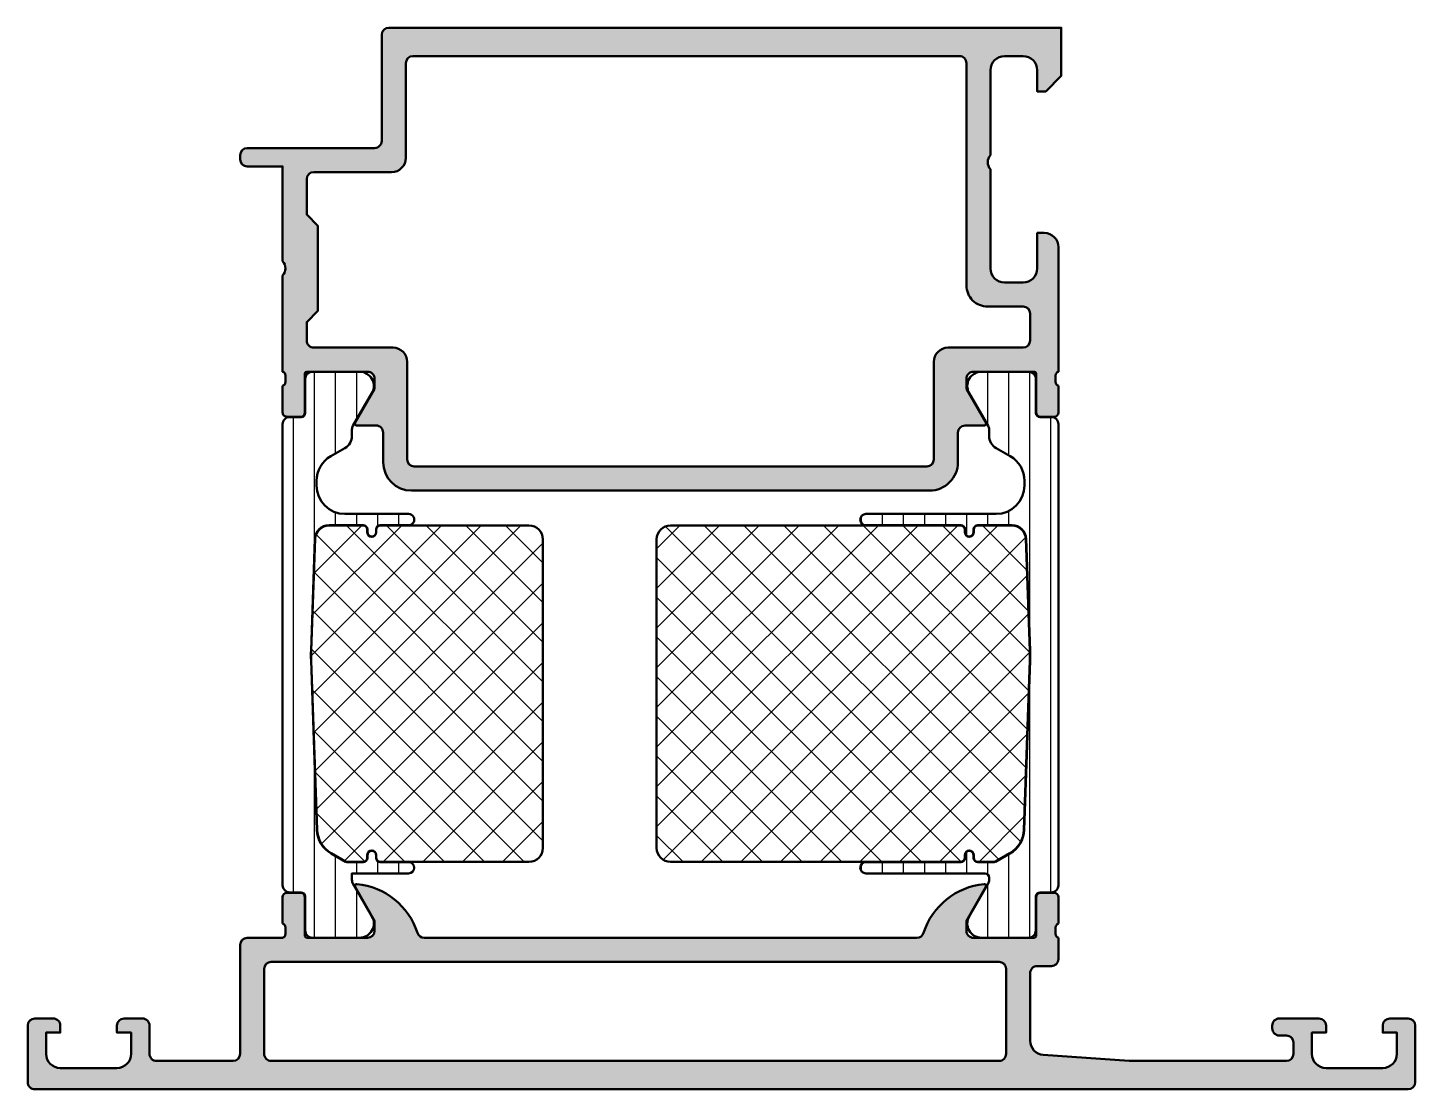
# Model space of a CAD drawing. Extents: x 5 to 103, y 0 to 75.
import ezdxf

# ---------------------------------------------------------------- set-up
doc = ezdxf.new("R2010")
doc.units = 0
for name, color, linetype, lineweight in [('0S-Alu contour', 7, 'Continuous', 50), ('0S-Alu hatch', 252, 'Continuous', 25), ('0S-Plastic contour', 254, 'Continuous', 50), ('0S-Plastic hatch', 253, 'Continuous', 25), ('0S-PT contour', 91, 'Continuous', 50), ('0S-PT hatch', 103, 'Continuous', 25)]:
    doc.layers.add(name, color=color, linetype=linetype, lineweight=lineweight)
pattern_1 = [(135, (0, 0), (-1.403165018917055, -1.403165018917055), []), (225, (0, 0), (1.403165018917055, -1.403165018917055), [])]
pattern_2 = [(90, (0, 0), (-1.4859, 0), [])]

# ---------------------------------------------------------------- blocks, each defined once
blk = doc.blocks.new('398150__BF1703F8_ED4B_4007_8427_EA68446B004E_')
at = {"layer": '0S-Alu hatch'}
h = blk.add_hatch(color=256, dxfattribs=at)
edge = h.paths.add_edge_path()
edge.add_line((30.00026401343133, 67.00000000000016), (30.00026401343132, 74.50000000000053))
edge.add_ellipse((30.50028493701996, 74.49997907641132), major_axis=(-0.5000209240264178, 0), ratio=1, start_angle=270.0023975662781, end_angle=359.99760243364295, ccw=False)
edge.add_line((30.5002640134316, 74.99999999999996), (78, 75.00000000000016))
edge.add_line((78, 75.00000000000016), (78.00000000000045, 71.60000610351453))
edge.add_line((78.00000000000045, 71.60000610351453), (76.89999389648327, 70.5000000000005))
edge.add_line((76.89999389648327, 70.5000000000005), (76.30000305175724, 70.5))
edge.add_line((76.30000305175724, 70.5), (76.30000305175783, 72.00000000000017))
edge.add_arc((75.29997722375063, 71.99997417199233), 1.000025828340716, 0.0014797973691236, 89.99852020238404)
edge.add_line((75.30000305175837, 72.99999999999952), (74.00000000000036, 73.00000000000007))
edge.add_arc((74.00005492741286, 71.99994507258666), 1.000054928921829, 90.00314693605998, 179.9968530637658)
edge.add_line((72.99999999999946, 72.0000000000022), (73.00000000000021, 65.99999999929089))
edge.add_arc((73.52492478227377, 65.49998366175573), 0.7249568020558297, 136.3921462125091, 223.6026217827059)
edge.add_line((72.99995434284197, 65.0000152601844), (72.9999543428421, 58.00001525878879))
edge.add_arc((74.00001314057084, 58.00007405651788), 1.000058799457225, 180.003368663758, 269.9966313363654)
edge.add_line((73.99995434284199, 57.00001525878914), (75.30000317096703, 57.00001525878879))
edge.add_arc((75.29991565428485, 58.00010265625146), 1.000087401291914, 270.0050138983115, 359.9949929319335)
edge.add_line((76.30000305175794, 58.00001525878995), (76.30000305175736, 60.50001525878911))
edge.add_line((76.30000305175736, 60.50001525878911), (76.79998779284129, 60.50001525878926))
edge.add_ellipse((76.8000030516409, 59.50001525878831), major_axis=(-1.000000000117367, 0), ratio=1, start_angle=180, end_angle=270.00087426481787, ccw=False)
edge.add_line((77.80000305175827, 59.50001525878833), (77.80000305175678, 50.69907560274848))
edge.add_arc((77.87883949829981, 50.43155501075536), 0.2788950563274256, 106.4198764194907, 181.1645893740969)
edge.add_line((77.60000205175677, 50.42588660275699), (77.60000205175677, 49.97229260275701))
edge.add_arc((77.87887014739995, 49.96663194327993), 0.2789255417371579, 178.8371299271109, 253.5754054446437)
edge.add_line((77.80000305175678, 49.69908860275699), (77.80000305175678, 47.81907760274847))
edge.add_ellipse((77.50000305175678, 47.81907760274846), major_axis=(-0.2999999999999971, 0), ratio=1, start_angle=90, end_angle=180, ccw=False)
edge.add_line((77.50000305175676, 47.51907760274846), (76.52002873271398, 47.51907760274847))
edge.add_ellipse((76.52002873271398, 47.81907760274846), major_axis=(-0.29999999999999, 0), ratio=1, start_angle=0, end_angle=90, ccw=False)
edge.add_line((76.22002873271398, 47.81907760274846), (76.22002873271398, 50.57907560274848))
edge.add_arc((76.10002873271398, 50.57907560274848), 0.1200000000000045, 0, 90)
edge.add_line((76.10002873271398, 50.69907560274848), (71.80006408900441, 50.69909644331684))
edge.add_arc((71.8000030538529, 50.19911170350276), 0.4999847435394708, 89.99300567339911, 180.0017487408159)
edge.add_line((71.3000183105463, 50.19909644332591), (71.30001831054585, 49.49908423628635))
edge.add_line((71.30001831054585, 49.49908423628635), (72.68826293945314, 47.09457373823848))
edge.add_ellipse((72.56129753257002, 47.03789234766392), major_axis=(-0.1390431392858253, 0), ratio=1, start_angle=93.39612994932958, end_angle=204.0575019778553, ccw=False)
edge.add_line((72.56953430175744, 46.89909339155902), (71.2000030517561, 46.89909339155889))
edge.add_arc((71.2000030517565, 46.39909339155919), 0.4999999999997087, 90.00000000004559, 180)
edge.add_line((70.7000030517568, 46.39909339155919), (70.70000305175677, 44.298768628161))
edge.add_ellipse((68.70000305175616, 44.2987686281616), major_axis=(-2.000000000000611, 0), ratio=1, start_angle=89.9999999999788, end_angle=180, ccw=False)
edge.add_line((68.70000305175542, 42.298768628161), (32.09999999875551, 42.2987686281614))
edge.add_ellipse((32.09999999875594, 44.2987686281613), major_axis=(-1.999999999999907, 0), ratio=1, start_angle=0, end_angle=89.99999999998778, ccw=False)
edge.add_line((30.09999999875603, 44.2987686281613), (30.0999999987551, 46.39909339155991))
edge.add_arc((29.59999999875616, 46.39909339156001), 0.4999999999989413, 0, 90.0000000000277)
edge.add_line((29.59999999875592, 46.89909339155895), (28.23048400878849, 46.89909339155935))
edge.add_ellipse((28.23870596663835, 47.03788335172198), major_axis=(-0.1390332824644161, 0), ratio=1, start_angle=-24.063375415371013, end_angle=86.6097434881919, ccw=False)
edge.add_line((28.11175537109272, 47.09457373823894), (29.49999999999988, 49.49908423628667))
edge.add_line((29.49999999999988, 49.49908423628667), (29.50000000000001, 50.1990964433174))
edge.add_arc((29.000010320111, 50.19910676342795), 0.499989679995519, 359.9988173777201, 450.0011826219814)
edge.add_line((29.00000000000032, 50.69909644331696), (24.69997431774081, 50.69907560274853))
edge.add_arc((24.69997431774081, 50.57907560280604), 0.1199999999425003, 90, 180)
edge.add_line((24.57997431779831, 50.57907560280604), (24.57997431779832, 47.81907760280605))
edge.add_ellipse((24.27997431779829, 47.81907760280606), major_axis=(-0.3000000000000291, 0), ratio=1, start_angle=90.00000000000477, end_angle=180, ccw=False)
edge.add_line((24.27997431779831, 47.51907760280604), (23.29999999875553, 47.51907760280604))
edge.add_ellipse((23.29999999875551, 47.81907760280602), major_axis=(-0.2999999999999829, 0), ratio=1, start_angle=0, end_angle=90.00000000000477, ccw=False)
edge.add_line((22.99999999875553, 47.81907760280603), (22.99999999875554, 49.69908860281455))
edge.add_arc((22.92113290311236, 49.96663194333748), 0.2789255417371463, 286.4245945553562, 361.162870072889)
edge.add_line((23.20000099875553, 49.97229260281456), (23.20000099875553, 50.42588660281457))
edge.add_arc((22.92116355221251, 50.43155501081294), 0.2788950563274235, 358.835410625904, 433.580123580512)
edge.add_line((22.99999999875553, 50.69907560280605), (23.00000762035857, 57.50002251648698))
edge.add_arc((22.47497580304788, 58.0000219373739), 0.7250226410780679, 316.3989482371639, 403.6019249855884)
edge.add_line((23.00000000000035, 58.50002936000904), (23.00000000000023, 65.20002746582038))
edge.add_line((23.00000000000023, 65.20002746582038), (20.50024875486903, 65.20002746582051))
edge.add_ellipse((20.50026401366356, 65.7000274658198), major_axis=(-0.5000000002321202, 0), ratio=1, start_angle=0, end_angle=89.99825147094703, ccw=False)
edge.add_line((20.00026401343143, 65.7000274658198), (20.00026401343151, 66.00006103142073))
edge.add_ellipse((20.50026401343113, 65.99999999627455), major_axis=(-0.500000003724909, 0), ratio=1, start_angle=270.00000000055246, end_angle=359.993005887432, ccw=False)
edge.add_line((20.50026401342631, 66.49999999999946), (29.50023349491744, 66.50000000000018))
edge.add_arc((29.50029453007856, 66.99996948055893), 0.4999694842842508, 269.9930054588271, 360.0034974838205)
edge = h.paths.add_edge_path()
edge.add_line((70.80001220309043, 72.99998779317895), (32.20026706518374, 73.00001831054688))
edge.add_arc((32.20029758276723, 72.49998779296823), 0.5000305185099169, 90.00349684403504, 179.9965031576366)
edge.add_line((31.70026706518858, 72.50001831053713), (31.70026706518931, 65.8000122070317))
edge.add_ellipse((30.70027874519626, 65.80000052695549), major_axis=(-0.9999883200612636, 0), ratio=1, start_angle=89.99933077323419, end_angle=180.0006692267571, ccw=False)
edge.add_line((30.70026706512218, 64.80001220696244), (25.20001455070914, 64.80001220703126))
edge.add_arc((25.20001455071041, 64.30001220703052), 0.500000000000739, 90.00000000014575, 179.9998802401751)
edge.add_line((24.70001455071077, 64.30001325213216), (24.70000326079619, 61.80002929896415))
edge.add_line((24.70000326079619, 61.80002929896415), (25.50000762035863, 61.00002493940162))
edge.add_line((25.50000762035863, 61.00002493940162), (25.5000076203586, 55.0000189410392))
edge.add_line((25.5000076203586, 55.0000189410392), (24.70000326079591, 54.20001458147706))
edge.add_line((24.70000326079591, 54.20001458147706), (24.70000326079599, 52.90034974706383))
edge.add_arc((25.20000326079585, 52.90034974706387), 0.4999999999998508, 180, 270.0000000000041)
edge.add_line((25.20000326079588, 52.40034974706403), (30.79998471268178, 52.39905098613026))
edge.add_ellipse((30.80001000428273, 51.39907625052792), major_axis=(-0.9999747359221762, 0), ratio=1, start_angle=180.0012145505539, end_angle=270.00144913860277, ccw=False)
edge.add_line((31.79998473998023, 51.39909744789847), (31.79999999876049, 44.49873911517051))
edge.add_arc((32.30000868249467, 44.49878036523917), 0.5000086854357254, 180.0047268275618, 269.9987703361271)
edge.add_line((32.29999795146663, 43.99877167991859), (68.50000305175561, 43.99877167991877))
edge.add_arc((68.49999232068394, 44.49878241257798), 0.5000107327743593, 270.0012296638372, 359.9952731724382)
edge.add_line((69.00000305175676, 44.49874116234052), (69.00001831053758, 51.39818525723008))
edge.add_ellipse((70.0009274475944, 51.39818730626017), major_axis=(-1.00090913705892, 0), ratio=1, start_angle=-90.00011729401348, end_angle=0.00011729060190646123, ccw=False)
edge.add_line((70.00092949662229, 52.39909644331699), (75.3000030517576, 52.39909644331709))
edge.add_arc((75.30000305175753, 52.89909644331668), 0.499999999999595, 270.0000000000081, 360)
edge.add_line((75.80000305175713, 52.89909644331668), (75.80000305175736, 54.80001068115264))
edge.add_arc((75.30000305175774, 54.80001068115269), 0.4999999999996163, 0, 89.99999999999349)
edge.add_line((75.3000030517578, 55.30001068115231), (72.80001220703073, 55.3000106811523))
edge.add_ellipse((72.80001220703072, 56.80001068115173), major_axis=(-1.499999999999431, 0), ratio=1, start_angle=0, end_angle=90.00000000000063, ccw=False)
edge.add_line((71.30001220703129, 56.80001068115173), (71.3000122033059, 72.49995727446009))
edge.add_arc((70.80004272253701, 72.50001830961608), 0.4999694844943861, 359.9930054594118, 450.0034974844233)
at = {"layer": '0S-Alu contour', "color": 7}
for points in [[(30.00026401343133, 67.00000000000016), (30.00026401343132, 74.50000000000053)], [(30.5002640134316, 74.99999999999996), (78, 75.00000000000016), (78.00000000000045, 71.60000610351453), (76.89999389648327, 70.5000000000005), (76.30000305175724, 70.5), (76.30000305175783, 72.00000000000017)], [(70.80001220309043, 72.99998779317895), (32.20026706518374, 73.00001831054688)], [(75.30000305175837, 72.99999999999952), (74.00000000000036, 73.00000000000007)], [(31.70026706518858, 72.50001831053713), (31.70026706518931, 65.8000122070317)], [(71.30001220703129, 56.80001068115173), (71.3000122033059, 72.49995727446009)], [(72.99999999999946, 72.0000000000022), (73.00000000000021, 65.99999999929089)], [(20.00026401343143, 65.7000274658198), (20.00026401343151, 66.00006103142073)], [(20.50026401342631, 66.49999999999946), (29.50023349491744, 66.50000000000018)], [(23.00000000000035, 58.50002936000904), (23.00000000000023, 65.20002746582038), (20.50024875486903, 65.20002746582051)], [(30.70026706512218, 64.80001220696244), (25.20001455070914, 64.80001220703126)], [(72.99995434284197, 65.0000152601844), (72.9999543428421, 58.00001525878879)], [(24.70001455071077, 64.30001325213216), (24.70000326079619, 61.80002929896415), (25.50000762035863, 61.00002493940162), (25.5000076203586, 55.0000189410392), (24.70000326079591, 54.20001458147706), (24.70000326079599, 52.90034974706383)], [(76.30000305175794, 58.00001525878995), (76.30000305175736, 60.50001525878911), (76.79998779284129, 60.50001525878926)], [(77.80000305175827, 59.50001525878833), (77.80000305175678, 50.69907560274848)], [(22.99999999875553, 50.69907560280605), (23.00000762035857, 57.50002251648698)], [(73.99995434284199, 57.00001525878914), (75.30000317096703, 57.00001525878879)], [(75.3000030517578, 55.30001068115231), (72.80001220703073, 55.3000106811523)], [(75.80000305175713, 52.89909644331668), (75.80000305175736, 54.80001068115264)], [(25.20000326079588, 52.40034974706403), (30.79998471268178, 52.39905098613026)], [(70.00092949662229, 52.39909644331699), (75.3000030517576, 52.39909644331709)], [(31.79998473998023, 51.39909744789847), (31.79999999876049, 44.49873911517051)], [(69.00000305175676, 44.49874116234052), (69.00001831053758, 51.39818525723008)], [(23.20000099875553, 49.97229260281456), (23.20000099875553, 50.42588660281457)], [(24.57997431779831, 50.57907560280604), (24.57997431779832, 47.81907760280605)], [(29.00000000000032, 50.69909644331696), (24.69997431774081, 50.69907560274853)], [(28.11175537109272, 47.09457373823894), (29.49999999999988, 49.49908423628667), (29.50000000000001, 50.1990964433174)], [(71.3000183105463, 50.19909644332591), (71.30001831054585, 49.49908423628635), (72.68826293945314, 47.09457373823848)], [(76.10002873271398, 50.69907560274848), (71.80006408900441, 50.69909644331684)], [(76.22002873271398, 47.81907760274846), (76.22002873271398, 50.57907560274848)], [(77.60000205175677, 50.42588660275699), (77.60000205175677, 49.97229260275701)], [(22.99999999875553, 47.81907760280603), (22.99999999875554, 49.69908860281455)], [(77.80000305175678, 49.69908860275699), (77.80000305175678, 47.81907760274847)], [(24.27997431779831, 47.51907760280604), (23.29999999875553, 47.51907760280604)], [(77.50000305175676, 47.51907760274846), (76.52002873271398, 47.51907760274847)], [(29.59999999875592, 46.89909339155895), (28.23048400878849, 46.89909339155935)], [(30.09999999875603, 44.2987686281613), (30.0999999987551, 46.39909339155991)], [(70.7000030517568, 46.39909339155919), (70.70000305175677, 44.298768628161)], [(72.56953430175744, 46.89909339155902), (71.2000030517561, 46.89909339155889)], [(32.29999795146663, 43.99877167991859), (68.50000305175561, 43.99877167991877)], [(68.70000305175542, 42.298768628161), (32.09999999875551, 42.2987686281614)]]:
    blk.add_lwpolyline(points, dxfattribs=at)
at = {"layer": '0S-Alu contour', "color": 7, "extrusion": (0, 0, -1)}
for centre, radius, start, end in [((-30.50028493701996, 74.49997907641132), 0.5000209240264178, 0.0023975663570231, 89.99760243372191), ((-20.50026401343113, 65.99999999627455), 0.500000003724909, 0.0069941125680109, 89.99999999944755), ((-20.50026401366356, 65.7000274658198), 0.5000000002321202, 270.0017485290531, 0), ((-30.70027874519626, 65.80000052695549), 0.9999883200612636, 179.9993307732429, 270.0006692267658), ((-76.8000030516409, 59.50001525878831), 1.000000000117367, 89.99912573518216, 180), ((-72.80001220703072, 56.80001068115173), 1.499999999999431, 269.9999999999994, 0), ((-30.80001000428273, 51.39907625052792), 0.9999747359221762, 89.9985508613972, 179.9987854494461), ((-70.0009274475944, 51.39818730626017), 1.00090913705892, 359.9998827093981, 90.00011729401355), ((-23.29999999875551, 47.81907760280602), 0.2999999999999829, 269.9999999999952, 0), ((-24.27997431779829, 47.81907760280606), 0.3000000000000291, 180, 269.9999999999952), ((-28.23870596663835, 47.03788335172198), 0.1390332824644161, 273.3902565118081, 24.06337541537101), ((-72.56129753257002, 47.03789234766392), 0.1390431392858253, 155.9424980221447, 266.6038700506704), ((-76.52002873271398, 47.81907760274846), 0.29999999999999, 270, 0), ((-77.50000305175678, 47.81907760274846), 0.2999999999999971, 180, 270), ((-32.09999999875594, 44.2987686281613), 1.999999999999907, 270.0000000000122, 0), ((-68.70000305175616, 44.2987686281616), 2.000000000000611, 180, 270.0000000000212)]:
    blk.add_arc(centre, radius, start, end, dxfattribs=at)
at = {"layer": '0S-Alu contour', "color": 7}
for centre, radius, start, end in [((32.20029758276723, 72.49998779296823), 0.5000305185099169, 90.00349684403504, 179.9965031576366), ((70.80004272253701, 72.50001830961608), 0.4999694844943861, 359.9930054594118, 90.0034974844233), ((74.00005492741286, 71.99994507258666), 1.000054928921829, 90.00314693605998, 179.9968530637658), ((75.29997722375063, 71.99997417199233), 1.000025828340716, 0.0014797973691236, 89.99852020238404), ((29.50029453007856, 66.99996948055893), 0.4999694842842508, 269.9930054588271, 0.0034974838205684), ((73.52492478227377, 65.49998366175573), 0.7249568020558297, 136.3921462125091, 223.6026217827059), ((25.20001455071041, 64.30001220703052), 0.500000000000739, 90.00000000014575, 179.9998802401751), ((22.47497580304788, 58.0000219373739), 0.7250226410780679, 316.3989482371639, 43.60192498558837), ((74.00001314057084, 58.00007405651788), 1.000058799457225, 180.003368663758, 269.9966313363654), ((75.29991565428485, 58.00010265625146), 1.000087401291914, 270.0050138983115, 359.9949929319335), ((75.30000305175774, 54.80001068115269), 0.4999999999996163, 0, 89.99999999999349), ((25.20000326079585, 52.90034974706387), 0.4999999999998508, 180, 270.0000000000041), ((75.30000305175753, 52.89909644331668), 0.499999999999595, 270.0000000000081, 0), ((22.92116355221251, 50.43155501081294), 0.2788950563274235, 358.835410625904, 73.58012358051207), ((24.69997431774081, 50.57907560280604), 0.1199999999425003, 90, 180), ((29.000010320111, 50.19910676342795), 0.499989679995519, 359.9988173777201, 90.00118262198144), ((71.8000030538529, 50.19911170350276), 0.4999847435394708, 89.99300567339911, 180.0017487408159), ((76.10002873271398, 50.57907560274848), 0.1200000000000045, 0, 90), ((77.87883949829981, 50.43155501075536), 0.2788950563274256, 106.4198764194907, 181.1645893740969), ((22.92113290311236, 49.96663194333748), 0.2789255417371463, 286.4245945553562, 1.162870072889045), ((77.87887014739995, 49.96663194327993), 0.2789255417371579, 178.8371299271109, 253.5754054446437), ((29.59999999875616, 46.39909339156001), 0.4999999999989413, 0, 90.0000000000277), ((71.2000030517565, 46.39909339155919), 0.4999999999997087, 90.00000000004559, 180), ((32.30000868249467, 44.49878036523917), 0.5000086854357254, 180.0047268275618, 269.9987703361271), ((68.49999232068394, 44.49878241257798), 0.5000107327743593, 270.0012296638372, 359.9952731724382)]:
    blk.add_arc(centre, radius, start, end, dxfattribs=at)
blk = doc.blocks.new('398160__CD455027_D581_4501_AB16_F4FD1DC20755_')
at = {"layer": '0S-Alu hatch'}
h = blk.add_hatch(color=256, dxfattribs=at)
edge = h.paths.add_edge_path()
edge.add_line((102.5000000000001, 5.000000000000142), (101.1999816894531, 5.000000000000142))
edge.add_arc((101.1999844303207, 4.499997259132513), 0.5000027408751412, 90.00031407856972, 179.9996859215192)
edge.add_line((100.6999816894531, 4.499999999999337), (100.6999816894531, 4.000000000000142))
edge.add_line((100.6999816894531, 4.000000000000142), (101.6999816894533, 4.000000000000028))
edge.add_line((101.6999816894533, 4.000000000000028), (101.6999816894532, 2.500000000000256))
edge.add_ellipse((100.6999618663052, 2.500019823148091), major_axis=(-1.000019823344454, 0), ratio=1, start_angle=90.00113576018998, end_angle=179.9988642393878, ccw=False)
edge.add_line((100.699981689453, 1.500000000000113), (96.69998168945325, 1.500000000000142))
edge.add_ellipse((96.70000151260092, 2.500019823147822), major_axis=(-1.000019823344155, 0), ratio=1, start_angle=0.0011357606123851838, end_angle=89.99886423981661, ccw=False)
edge.add_line((95.69998168945322, 2.499999999992677), (95.69998168945335, 4.000000000000142))
edge.add_line((95.69998168945335, 4.000000000000142), (96.69998168945312, 4.000000000000142))
edge.add_line((96.69998168945312, 4.000000000000142), (96.69998168945312, 4.500000000000142))
edge.add_arc((96.1999789485854, 4.499997259132413), 0.5000027408752407, 0.0003140784807261, 89.9996859214417)
edge.add_line((96.1999816894529, 5.000000000000142), (93.39999389648445, 5.000000000000369))
edge.add_arc((93.39998646183373, 4.500007434650931), 0.4999925654047121, 89.99914803911285, 180.0008519608678)
edge.add_line((92.89999389648428, 4.500000000000359), (92.89999389648412, 4.299995422363764))
edge.add_arc((93.3999839343524, 4.299985460231689), 0.4999900379675043, 179.9988584008714, 270.0011415989659)
edge.add_line((93.39999389648426, 3.79999542236343), (93.89999389648438, 3.799995422363423))
edge.add_ellipse((93.89996050886207, 3.299962034741113), major_axis=(-0.5000333887369692, 0), ratio=1, start_angle=180.0038256840676, end_angle=269.99617431577406, ccw=False)
edge.add_line((94.39999389648438, 3.299995422362055), (94.39999389648462, 2.500000000000257))
edge.add_ellipse((93.89996975672952, 2.50002413975523), major_axis=(-0.5000241403377834, 0), ratio=1, start_angle=90.00276607861281, end_angle=179.9972339216146, ccw=False)
edge.add_line((93.8999938964845, 2.000000000000142), (82.80022882887457, 2.000000000000027))
edge.add_line((82.80022882887457, 2.000000000000027), (76.72897028395325, 2.433654785156477))
edge.add_ellipse((76.8002187588579, 3.431103287537392), major_axis=(-0.9999899299883821, 0), ratio=1, start_angle=-0.00018791943909945985, end_angle=85.91426015697323, ccw=False)
edge.add_line((75.80022882887489, 3.431106567351156), (75.80022882884748, 8.199999999972187))
edge.add_ellipse((76.30021594662188, 8.200005252969731), major_axis=(-0.4999871178019903, 0), ratio=1, start_angle=-90.00147623553062, end_angle=0.0006019649143240713, ccw=False)
edge.add_line((76.30022882887523, 8.699992370605768), (77.30022882887513, 8.700000000000186))
edge.add_arc((77.30024171112872, 9.1999871176081), 0.4999871177738704, 269.9985237644433, 360.0006019655197)
edge.add_line((77.80022882887499, 9.199992370607623), (77.80022882887506, 10.69999999999967))
edge.add_ellipse((77.87906527541811, 10.96752059199276), major_axis=(-0.2788950563274052, 0), ratio=1, start_angle=-1.1645893741015811, end_angle=73.58012358050757, ccw=False)
edge.add_line((77.60022782887509, 10.97318899999115), (77.60022782887509, 11.42678299999117))
edge.add_ellipse((77.87909592451824, 11.43244365946824), major_axis=(-0.2789255417371294, 0), ratio=1, start_angle=-73.57540544464541, end_angle=1.1628700728887225, ccw=False)
edge.add_line((77.80022882887506, 11.69998699999116), (77.80022882887506, 13.57999799999967))
edge.add_arc((77.50022882887507, 13.57999799999967), 0.3000000000000114, 0, 89.99999999999729)
edge.add_line((77.50022882887508, 13.87999799999968), (76.52025450983228, 13.87999799999968))
edge.add_arc((76.52025450983228, 13.57999799999968), 0.3000000000000007, 90, 180)
edge.add_line((76.22025450983229, 13.57999799999968), (76.2202545098323, 10.81999999999968))
edge.add_ellipse((76.10025450983302, 10.81999999999968), major_axis=(-0.1199999999992798, 0), ratio=1, start_angle=90, end_angle=180, ccw=False)
edge.add_line((76.10025450983302, 10.7000000000004), (71.80022882887533, 10.70000000000004))
edge.add_ellipse((71.80022882887522, 11.20000000000038), major_axis=(-0.5000000000003393, 0), ratio=1, start_angle=0, end_angle=90.00000000001302, ccw=False)
edge.add_line((71.30022882887486, 11.20000000000038), (71.30022882887499, 11.89999999999972))
edge.add_line((71.30022882887499, 11.89999999999972), (72.68172428649721, 14.292820323028))
edge.add_arc((72.56210904422679, 14.36188021535205), 0.1381197846480305, 329.9999999999867, 455.6225775507825)
edge.add_arc((73.0384520700464, 9.523391138150497), 5.000000000001532, 95.62257755076278, 162.2515836438997)
edge.add_ellipse((67.8002288288726, 11.19999999999898), major_axis=(-0.4999999999986834, 0), ratio=1, start_angle=90.00000000023613, end_angle=162.2515836441579, ccw=False)
edge.add_line((67.80022882887467, 10.7000000000003), (32.99996948242192, 10.70000000000019))
edge.add_ellipse((32.99996948242323, 11.19999999999884), major_axis=(-0.4999999999986571, 0), ratio=1, start_angle=17.748416355917698, end_angle=89.99999999985022, ccw=False)
edge.add_arc((27.76174624124943, 9.523391138150595), 5.000000000001474, 17.74841635609021, 84.37742244922636)
edge.add_arc((28.23808926707016, 14.36188021535166), 0.1381197846483491, 84.37742244930178, 210.0000000000308)
edge.add_line((28.1184740247995, 14.29282032302742), (29.49996948242191, 11.90000000000018))
edge.add_line((29.49996948242191, 11.90000000000018), (29.49996948242178, 11.20000000000027))
edge.add_ellipse((28.99996948242179, 11.20000000000017), major_axis=(-0.4999999999999894, 0), ratio=1, start_angle=90.00000000000688, end_angle=180, ccw=False)
edge.add_line((28.99996948242185, 10.70000000000018), (24.69994380146463, 10.7000000000003))
edge.add_ellipse((24.69994380146463, 10.82000000000035), major_axis=(-0.1200000000000543, 0), ratio=1, start_angle=0, end_angle=89.9999999999967, ccw=False)
edge.add_line((24.57994380146458, 10.82000000000034), (24.57994380146458, 13.57999800000036))
edge.add_arc((24.27994380146456, 13.57999800000035), 0.3000000000000114, 0, 90)
edge.add_line((24.27994380146456, 13.87999800000036), (23.29996948242177, 13.87999800000036))
edge.add_arc((23.29996948242179, 13.57999800000037), 0.2999999999999971, 90.00000000000273, 180)
edge.add_line((22.99996948242179, 13.57999800000037), (22.99996948242178, 11.69998699999182))
edge.add_ellipse((22.92110238677862, 11.43244365946886), major_axis=(-0.2789255417371614, 0), ratio=1, start_angle=178.8371299271133, end_angle=253.57540544464962, ccw=False)
edge.add_line((23.1999704824218, 11.4267829999918), (23.19997048242178, 10.97318899999187))
edge.add_ellipse((22.92113303587874, 10.96752059199346), major_axis=(-0.2788950563274208, 0), ratio=1, start_angle=106.4198764194908, end_angle=181.1645893741048, ccw=False)
edge.add_line((22.99996948242178, 10.70000000000036), (20.5, 10.70000000000033))
edge.add_arc((20.50000274086754, 10.19999725913267), 0.5000027408751696, 90.00031407856319, 179.9996859215192)
edge.add_line((19.99999999999988, 10.1999999999995), (19.99999999999993, 2.499954223633021))
edge.add_ellipse((19.50001288381157, 2.499987117104486), major_axis=(-0.4999871172703695, 0), ratio=1, start_angle=89.99852358593489, end_angle=179.9962305886744, ccw=False)
edge.add_line((19.50000000000025, 2.000000000000114), (14.10000610351528, 2.000000000000142))
edge.add_ellipse((14.09999322193948, 2.499987118423888), major_axis=(-0.499987118589686, 0), ratio=1, start_angle=-0.0014761580922026951, end_angle=90.0014761578837, ccw=False)
edge.add_line((13.60000610351574, 2.500000000001506), (13.60000610351574, 4.500000000000028))
edge.add_arc((13.10001898576902, 4.500005252997379), 0.4999871177743075, 359.9993980350857, 450.0014762355648)
edge.add_line((13.10000610351537, 4.999992370605729), (11.79998779296885, 5.000000000000369))
edge.add_arc((11.8000428965251, 4.499944896444027), 0.5000551065924163, 90.00631370657759, 179.9936862934301)
edge.add_line((11.29998779296875, 4.500000000000209), (11.29998779296875, 4.000000000000142))
edge.add_line((11.29998779296875, 4.000000000000142), (12.29998779296866, 4.000000000000028))
edge.add_line((12.29998779296866, 4.000000000000028), (12.29998779296885, 2.500000000000113))
edge.add_ellipse((11.30001886433126, 2.499968928637841), major_axis=(-0.9999689291203152, 0), ratio=1, start_angle=89.99821968674718, end_angle=180.0017803131609, ccw=False)
edge.add_line((11.29998779296873, 1.500000000000255), (7.299987792968764, 1.500000000000028))
edge.add_ellipse((7.300030971468415, 2.50004317849958), major_axis=(-1.000043179431703, 0), ratio=1, start_angle=0.00247383901108833, end_angle=89.9975261610225, ccw=False)
edge.add_line((6.299987792968863, 2.499999999999339), (6.29998779296875, 4.000000000000142))
edge.add_line((6.29998779296875, 4.000000000000142), (7.29998779296875, 4.000000000000142))
edge.add_line((7.29998779296875, 4.000000000000142), (7.29998779296875, 4.500000000000142))
edge.add_arc((6.799995227619376, 4.500007434650889), 0.4999925654046482, 359.9991480391321, 450.0008519608855)
edge.add_line((6.79998779296865, 5.000000000000262), (5.500000000000341, 5.000000000000141))
edge.add_arc((5.500002740867714, 4.499997259132348), 0.5000027408753117, 90.00031407854368, 179.9996859215192)
edge.add_line((4.999999999999914, 4.499999999999172), (5, 0.4999923706058258))
edge.add_arc((5.499987117746528, 0.4999871176081543), 0.4999871177741086, 179.9993980350857, 270.0014762355551)
edge.add_line((5.500000000000099, 2.4e-15), (102.5000000000002, 1.42e-13))
edge.add_arc((102.4999605299358, 0.5000394700643084), 0.5000394716219294, 270.0045225791914, 359.9954774207697)
edge.add_line((103, 0.4999999999995745), (103, 4.500000000000255))
edge.add_arc((102.499944896444, 4.499944896444134), 0.5000551065920753, 0.0063137065699082, 89.99368629343707)
edge = h.paths.add_edge_path()
edge.add_line((22.19998779296858, 9.000004577636929), (73.60021051832835, 9.000004577636702))
edge.add_ellipse((73.6002179529791, 8.500012012287423), major_axis=(-0.4999925654045487, 0), ratio=1, start_angle=179.9991480391322, end_angle=270.0008519608888, ccw=False)
edge.add_line((74.1002105183284, 8.500004577636698), (74.10021051832814, 2.499999999999314))
edge.add_ellipse((73.60023358171026, 2.499976936617909), major_axis=(-0.4999769371498254, 0), ratio=1, start_angle=89.99735700917779, end_angle=180.0026429907423, ccw=False)
edge.add_line((73.60021051832815, 2.000000000000028), (22.19998779296881, 2.000000000000142))
edge.add_ellipse((22.19997491139256, 2.49998711842386), major_axis=(-0.4999871185896573, 0), ratio=1, start_angle=-0.0014761580922026951, end_angle=90.00147615793583, ccw=False)
edge.add_line((21.69998779296884, 2.500000000000113), (21.69998779296859, 8.500004577636927))
edge.add_ellipse((22.19998779296858, 8.500004577636927), major_axis=(-0.5000000000000018, 0), ratio=1, start_angle=270, end_angle=360, ccw=False)
at = {"layer": '0S-Alu contour', "color": 7}
for points in [[(24.27994380146456, 13.87999800000036), (23.29996948242177, 13.87999800000036)], [(28.1184740247995, 14.29282032302742), (29.49996948242191, 11.90000000000018), (29.49996948242178, 11.20000000000027)], [(71.30022882887486, 11.20000000000038), (71.30022882887499, 11.89999999999972), (72.68172428649721, 14.292820323028)], [(77.50022882887508, 13.87999799999968), (76.52025450983228, 13.87999799999968)], [(22.99996948242179, 13.57999800000037), (22.99996948242178, 11.69998699999182)], [(24.57994380146458, 10.82000000000034), (24.57994380146458, 13.57999800000036)], [(76.22025450983229, 13.57999799999968), (76.2202545098323, 10.81999999999968)], [(77.80022882887506, 11.69998699999116), (77.80022882887506, 13.57999799999967)], [(23.1999704824218, 11.4267829999918), (23.19997048242178, 10.97318899999187)], [(77.60022782887509, 10.97318899999115), (77.60022782887509, 11.42678299999117)], [(19.99999999999988, 10.1999999999995), (19.99999999999993, 2.499954223633021)], [(22.99996948242178, 10.70000000000036), (20.5, 10.70000000000033)], [(28.99996948242185, 10.70000000000018), (24.69994380146463, 10.7000000000003)], [(67.80022882887467, 10.7000000000003), (32.99996948242192, 10.70000000000019)], [(76.10025450983302, 10.7000000000004), (71.80022882887533, 10.70000000000004)], [(77.80022882887499, 9.199992370607623), (77.80022882887506, 10.69999999999967)], [(22.19998779296858, 9.000004577636929), (73.60021051832835, 9.000004577636702)], [(21.69998779296884, 2.500000000000113), (21.69998779296859, 8.500004577636927)], [(74.1002105183284, 8.500004577636698), (74.10021051832814, 2.499999999999313)], [(75.80022882887489, 3.431106567351156), (75.80022882884748, 8.199999999972187)], [(76.30022882887523, 8.699992370605768), (77.30022882887513, 8.700000000000186)], [(6.79998779296865, 5.000000000000262), (5.500000000000341, 5.000000000000141)], [(13.10000610351537, 4.999992370605729), (11.79998779296885, 5.000000000000369)], [(96.1999816894529, 5.000000000000142), (93.39999389648445, 5.000000000000369)], [(102.5000000000001, 5.000000000000142), (101.1999816894531, 5.000000000000142)], [(4.999999999999914, 4.499999999999172), (5, 0.4999923706058262)], [(6.299987792968863, 2.499999999999339), (6.29998779296875, 4.000000000000142), (7.29998779296875, 4.000000000000142), (7.29998779296875, 4.500000000000142)], [(11.29998779296875, 4.500000000000209), (11.29998779296875, 4.000000000000142), (12.29998779296866, 4.000000000000028), (12.29998779296885, 2.500000000000113)], [(13.60000610351574, 2.500000000001506), (13.60000610351574, 4.500000000000028)], [(92.89999389648428, 4.500000000000359), (92.89999389648412, 4.299995422363764)], [(95.69998168945322, 2.499999999992677), (95.69998168945335, 4.000000000000142), (96.69998168945312, 4.000000000000142), (96.69998168945312, 4.500000000000142)], [(100.6999816894531, 4.499999999999337), (100.6999816894531, 4.000000000000142), (101.6999816894533, 4.000000000000028), (101.6999816894532, 2.500000000000256)], [(103, 0.4999999999995745), (103, 4.500000000000255)], [(93.39999389648426, 3.79999542236343), (93.89999389648438, 3.799995422363423)], [(94.39999389648438, 3.299995422362055), (94.39999389648462, 2.500000000000257)], [(19.50000000000025, 2.000000000000114), (14.10000610351528, 2.000000000000142)], [(73.60021051832815, 2.000000000000028), (22.19998779296881, 2.000000000000142)], [(93.8999938964845, 2.000000000000142), (82.80022882887457, 2.000000000000027), (76.72897028395325, 2.433654785156477)], [(11.29998779296873, 1.500000000000255), (7.299987792968764, 1.500000000000028)], [(100.699981689453, 1.500000000000113), (96.69998168945325, 1.500000000000142)], [(5.500000000000099, 2.4e-15), (102.5000000000002, 1.42e-13)]]:
    blk.add_lwpolyline(points, dxfattribs=at)
for centre, radius, start, end in [((23.29996948242179, 13.57999800000037), 0.2999999999999971, 90.00000000000273, 180), ((24.27994380146456, 13.57999800000035), 0.3000000000000114, 0, 90), ((28.23808926707016, 14.36188021535166), 0.1381197846483491, 84.37742244930178, 210.0000000000308), ((27.76174624124943, 9.523391138150595), 5.000000000001474, 17.74841635609021, 84.37742244922636), ((73.0384520700464, 9.523391138150497), 5.000000000001532, 95.62257755076278, 162.2515836438997), ((72.56210904422679, 14.36188021535205), 0.1381197846480305, 329.9999999999867, 95.6225775507825), ((76.52025450983228, 13.57999799999968), 0.3000000000000007, 90, 180), ((77.50022882887507, 13.57999799999967), 0.3000000000000114, 0, 89.99999999999729), ((20.50000274086754, 10.19999725913267), 0.5000027408751696, 90.00031407856319, 179.9996859215192), ((77.30024171112872, 9.1999871176081), 0.4999871177738704, 269.9985237644433, 0.0006019655197916), ((5.500002740867714, 4.499997259132348), 0.5000027408753117, 90.00031407854368, 179.9996859215192), ((6.799995227619376, 4.500007434650889), 0.4999925654046482, 359.9991480391321, 90.00085196088553), ((11.8000428965251, 4.499944896444027), 0.5000551065924163, 90.00631370657759, 179.9936862934301), ((13.10001898576902, 4.500005252997379), 0.4999871177743075, 359.9993980350857, 90.00147623556484), ((93.39998646183373, 4.500007434650931), 0.4999925654047121, 89.99914803911285, 180.0008519608678), ((96.1999789485854, 4.499997259132413), 0.5000027408752407, 0.0003140784807261, 89.9996859214417), ((101.1999844303207, 4.499997259132513), 0.5000027408751412, 90.00031407856972, 179.9996859215192), ((102.499944896444, 4.499944896444134), 0.5000551065920753, 0.0063137065699082, 89.99368629343707), ((93.3999839343524, 4.299985460231689), 0.4999900379675043, 179.9988584008714, 270.0011415989659), ((5.499987117746528, 0.4999871176081543), 0.4999871177741086, 179.9993980350857, 270.0014762355551), ((102.4999605299358, 0.5000394700643084), 0.5000394716219294, 270.0045225791914, 359.9954774207697)]:
    blk.add_arc(centre, radius, start, end, dxfattribs=at)
at = {"layer": '0S-Alu contour', "color": 7, "extrusion": (0, 0, -1)}
for centre, radius, start, end in [((-22.92110238677862, 11.43244365946886), 0.2789255417371614, 106.4245945553504, 181.1628700728868), ((-22.92113303587874, 10.96752059199346), 0.2788950563274208, 178.8354106258952, 253.5801235805092), ((-24.69994380146463, 10.82000000000035), 0.1200000000000543, 270.0000000000033, 0), ((-28.99996948242179, 11.20000000000017), 0.4999999999999894, 180, 269.9999999999931), ((-32.99996948242323, 11.19999999999884), 0.4999999999986571, 270.0000000001498, 342.2515836440823), ((-67.8002288288726, 11.19999999999898), 0.4999999999986834, 197.7484163558422, 269.9999999997639), ((-71.80022882887522, 11.20000000000038), 0.5000000000003393, 269.999999999987, 0), ((-76.10025450983302, 10.81999999999968), 0.1199999999992798, 180, 270), ((-77.87906527541811, 10.96752059199276), 0.2788950563274052, 286.4198764194924, 1.164589374101618), ((-77.87909592451824, 11.43244365946824), 0.2789255417371294, 358.8371299271113, 73.57540544464541), ((-22.19998779296858, 8.500004577636927), 0.5000000000000018, 0, 90), ((-73.6002179529791, 8.500012012287423), 0.4999925654045487, 89.99914803911122, 180.0008519608678), ((-76.30021594662188, 8.200005252969731), 0.4999871178019903, 359.9993980350857, 90.00147623553057), ((-76.8002187588579, 3.431103287537392), 0.9999899299883821, 274.0857398430268, 0.0001879194391314), ((-93.89996050886207, 3.299962034741113), 0.5000333887369692, 90.00382568422594, 179.9961743159324), ((-7.300030971468415, 2.50004317849958), 1.000043179431703, 270.0024738389775, 359.9975261609889), ((-11.30001886433126, 2.499968928637841), 0.9999689291203152, 179.9982196868391, 270.0017803132528), ((-14.09999322193948, 2.499987118423888), 0.4999871185896861, 269.9985238421163, 0.0014761580921441), ((-19.50001288381157, 2.499987117104486), 0.4999871172703695, 180.0037694113257, 270.0014764140651), ((-22.19997491139256, 2.49998711842386), 0.4999871185896573, 269.9985238420642, 0.0014761580921441), ((-73.60023358171026, 2.499976936617909), 0.4999769371498254, 179.9973570092577, 270.0026429908222), ((-93.89996975672952, 2.50002413975523), 0.5000241403377834, 180.0027660783855, 269.9972339213872), ((-96.70000151260092, 2.500019823147822), 1.000019823344155, 270.0011357601835, 359.9988642393876), ((-100.6999618663052, 2.500019823148091), 1.000019823344454, 180.0011357606123, 269.99886423981)]:
    blk.add_arc(centre, radius, start, end, dxfattribs=at)
blk = doc.blocks.new('476240__633EA742_7689_4E33_B004_5589D9614F1E_')
at = {"layer": '0S-PT hatch'}
h = blk.add_hatch(dxfattribs=at)
h.set_pattern_fill('ANSI37', color=256, scale=0.625, angle=90, style=0)
h.set_pattern_definition(pattern_1)
edge = h.paths.add_edge_path()
edge.add_arc((50.40000000000002, 38.85000000000012), 0.980000000000011, 90.00000000000043, 180)
edge.add_line((49.42000000000001, 38.85000000000012), (49.42000000000001, 17.05000000000013))
edge.add_arc((50.4, 17.05000000000013), 0.9799999999999897, 180, 270)
edge.add_line((50.4, 16.07000000000014), (70.90000000000003, 16.07000000000013))
edge.add_arc((70.90000000000003, 16.35000000000013), 0.2799999999999976, 270, 360)
edge.add_line((71.18000000000004, 16.35000000000013), (71.18000000000004, 16.55000000000013))
edge.add_ellipse((71.50000000000003, 16.55000000000013), major_axis=(-0.3199999999999932, 0), ratio=1, start_angle=180, end_angle=360, ccw=False)
edge.add_line((71.82000000000002, 16.55000000000013), (71.82000000000002, 16.35000000000013))
edge.add_arc((72.10000000000002, 16.35000000000013), 0.2800000000000011, 180, 270)
edge.add_line((72.10000000000004, 16.07000000000013), (73.26410161513778, 16.07000000000013))
edge.add_arc((73.26410161513776, 16.25000000000014), 0.1800000000000104, 270.0000000000045, 299.9999999999993)
edge.add_line((73.35410161513776, 16.09411542731893), (74.3668723592321, 16.67883888904918))
edge.add_arc((73.37687235923207, 18.39356918854241), 1.980000000000054, 300.0000000000004, 357.999999999999)
edge.add_line((75.35566619672993, 18.32446818507142), (75.77392045365058, 30.30170302290918))
edge.add_arc((65.80000000000231, 30.6500000000002), 9.97999999999769, 357.9999999999993, 362.0000000000001)
edge.add_line((75.77392045365058, 30.99829697709108), (75.4985385993358, 38.88420150676858))
edge.add_arc((74.51913558885708, 38.85000000000012), 0.9800000000000061, 2.000000000000494, 90)
edge.add_line((74.51913558885708, 39.83000000000013), (72.10000000000004, 39.83000000000013))
edge.add_arc((72.10000000000005, 39.55000000000012), 0.2800000000000082, 90.00000000000291, 180)
edge.add_line((71.82000000000004, 39.55000000000012), (71.82000000000004, 39.35000000000013))
edge.add_ellipse((71.50000000000003, 39.35000000000013), major_axis=(-0.3200000000000074, 0), ratio=1, start_angle=0, end_angle=180, ccw=False)
edge.add_line((71.18000000000002, 39.35000000000013), (71.18000000000004, 39.55000000000013))
edge.add_arc((70.90000000000003, 39.55000000000012), 0.2800000000000011, 0, 90)
edge.add_line((70.90000000000003, 39.83000000000013), (50.40000000000002, 39.83000000000013))
at = {"layer": '0S-PT contour', "color": 7}
for points in [[(70.90000000000003, 39.83000000000013), (50.40000000000002, 39.83000000000013)], [(71.18000000000002, 39.35000000000013), (71.18000000000004, 39.55000000000013)], [(71.82000000000004, 39.55000000000012), (71.82000000000004, 39.35000000000013)], [(74.51913558885708, 39.83000000000013), (72.10000000000004, 39.83000000000013)], [(49.42000000000001, 38.85000000000012), (49.42000000000001, 17.05000000000013)], [(75.77392045365058, 30.99829697709108), (75.4985385993358, 38.88420150676858)], [(75.35566619672993, 18.32446818507142), (75.77392045365058, 30.30170302290918)], [(73.35410161513776, 16.09411542731893), (74.3668723592321, 16.67883888904918)], [(50.4, 16.07000000000014), (70.90000000000003, 16.07000000000013)], [(71.18000000000004, 16.35000000000013), (71.18000000000004, 16.55000000000013)], [(71.82000000000002, 16.55000000000013), (71.82000000000002, 16.35000000000013)], [(72.10000000000004, 16.07000000000013), (73.26410161513778, 16.07000000000013)]]:
    blk.add_lwpolyline(points, dxfattribs=at)
for centre, radius, start, end in [((50.40000000000002, 38.85000000000012), 0.980000000000011, 90.00000000000043, 180), ((70.90000000000003, 39.55000000000012), 0.2800000000000011, 0, 90), ((72.10000000000005, 39.55000000000012), 0.2800000000000082, 90.00000000000291, 180), ((74.51913558885708, 38.85000000000012), 0.9800000000000061, 2.000000000000494, 90), ((65.80000000000231, 30.6500000000002), 9.97999999999769, 357.9999999999993, 2.000000000000129), ((73.37687235923207, 18.39356918854241), 1.980000000000054, 300.0000000000004, 357.999999999999), ((50.4, 17.05000000000013), 0.9799999999999897, 180, 270), ((70.90000000000003, 16.35000000000013), 0.2799999999999976, 270, 0), ((72.10000000000002, 16.35000000000013), 0.2800000000000011, 180, 270), ((73.26410161513776, 16.25000000000014), 0.1800000000000104, 270.0000000000045, 299.9999999999993)]:
    blk.add_arc(centre, radius, start, end, dxfattribs=at)
at = {"layer": '0S-PT contour', "color": 7, "extrusion": (0, 0, -1)}
for centre, radius, start, end in [((-71.50000000000003, 39.35000000000013), 0.3200000000000074, 180, 0), ((-71.50000000000003, 16.55000000000013), 0.3199999999999932, 0, 180)]:
    blk.add_arc(centre, radius, start, end, dxfattribs=at)
blk = doc.blocks.new('284529__4B46D6CA_AC3B_4A2A_914E_60EA125C3775___2B284A6A_ED0A_4372_8F53_BEA3205C3B83_')
at = {"layer": '0S-Plastic hatch'}
h = blk.add_hatch(dxfattribs=at)
h.set_pattern_fill('ANSI31', color=256, scale=0.4680000000000001, angle=45, style=0)
h.set_pattern_definition(pattern_2)
edge = h.paths.add_edge_path()
edge.add_ellipse((73.4, 42.99307806183484), major_axis=(-2.000000000000003, 0), ratio=1, start_angle=180, end_angle=240.0000000000001, ccw=False)
edge.add_line((75.4, 42.99307806183484), (75.4, 42.65000000000013))
edge.add_ellipse((73.4, 42.65000000000013), major_axis=(-2, 0), ratio=1, start_angle=90, end_angle=180, ccw=False)
edge.add_line((73.4, 40.65000000000013), (64.20000000000003, 40.65000000000013))
edge.add_arc((64.20000000000003, 40.25000000000012), 0.4000000000000057, 90, 270)
edge.add_line((64.20000000000003, 39.85000000000012), (66.50000000000003, 39.85000000000013))
edge.add_line((66.50000000000003, 39.85000000000013), (67.10000000000004, 39.85000000000013))
edge.add_line((67.10000000000004, 39.85000000000013), (70.90000000000003, 39.85000000000013))
edge.add_ellipse((70.90000000000003, 39.55000000000013), major_axis=(-0.2999999999999971, 0), ratio=1, start_angle=180, end_angle=270, ccw=False)
edge.add_line((71.20000000000003, 39.55000000000013), (71.20000000000003, 39.35000000000013))
edge.add_arc((71.50000000000003, 39.35000000000013), 0.2999999999999971, 180, 360)
edge.add_line((71.80000000000003, 39.35000000000013), (71.80000000000004, 39.55000000000013))
edge.add_ellipse((72.10000000000005, 39.55000000000013), major_axis=(-0.3000000000000114, 0), ratio=1, start_angle=270.00000000000273, end_angle=360, ccw=False)
edge.add_line((72.10000000000004, 39.85000000000015), (74.51913558885708, 39.85000000000013))
edge.add_ellipse((74.51913558885708, 38.85000000000012), major_axis=(-1.000000000000007, 0), ratio=1, start_angle=182.0000000000005, end_angle=270, ccw=False)
edge.add_line((75.51852641587618, 38.88489949670263), (75.79390827019095, 30.99899496702514))
edge.add_ellipse((65.79999999999995, 30.65000000000014), major_axis=(-10.00000000000005, 0), ratio=1, start_angle=178, end_angle=182.0000000000002, ccw=False)
edge.add_line((75.79390827019095, 30.3010050329751), (75.3756540132703, 18.32377019513737))
edge.add_ellipse((73.37687235923211, 18.39356918854237), major_axis=(-2.000000000000005, 0), ratio=1, start_angle=119.9999999999998, end_angle=178, ccw=False)
edge.add_line((74.37687235923211, 16.66151838097349), (73.36410161513777, 16.07679491924324))
edge.add_ellipse((73.26410161513778, 16.25000000000012), major_axis=(-0.1999999999999902, 0), ratio=1, start_angle=90, end_angle=119.9999999999998, ccw=False)
edge.add_line((73.26410161513778, 16.05000000000013), (72.10000000000004, 16.05000000000013))
edge.add_ellipse((72.10000000000004, 16.35000000000013), major_axis=(-0.2999999999999971, 0), ratio=1, start_angle=0, end_angle=90, ccw=False)
edge.add_line((71.80000000000004, 16.35000000000013), (71.80000000000004, 16.55000000000013))
edge.add_arc((71.50000000000003, 16.55000000000013), 0.3000000000000114, 0, 180)
edge.add_line((71.20000000000002, 16.55000000000013), (71.20000000000003, 16.35000000000012))
edge.add_ellipse((70.90000000000003, 16.35000000000013), major_axis=(-0.2999999999999971, 0), ratio=1, start_angle=90, end_angle=180, ccw=False)
edge.add_line((70.90000000000003, 16.05000000000013), (67.10000000000004, 16.05000000000013))
edge.add_line((67.10000000000004, 16.05000000000013), (66.50000000000003, 16.05000000000013))
edge.add_line((66.50000000000003, 16.05000000000013), (64.20000000000003, 16.05000000000013))
edge.add_arc((64.20000000000003, 15.65000000000013), 0.4000000000000004, 90, 270)
edge.add_line((64.20000000000003, 15.25000000000013), (72.60000000000002, 15.25000000000013))
edge.add_ellipse((72.60000000000002, 14.95000000000013), major_axis=(-0.2999999999999989, 0), ratio=1, start_angle=180, end_angle=270, ccw=False)
edge.add_line((72.90000000000002, 14.95000000000013), (72.90000000000002, 14.78525588832589))
edge.add_ellipse((72.4, 14.78525588832591), major_axis=(-0.5, 0), ratio=1, start_angle=149.9999999999978, end_angle=180, ccw=False)
edge.add_line((72.83301270189223, 14.53525588832589), (71.4905255888326, 12.21000000000013))
edge.add_arc((72.35655099261703, 11.71000000000013), 0.9999999999999959, 149.9999999999999, 270)
edge.add_line((72.35655099261703, 10.71000000000013), (75.70000000000002, 10.71000000000013))
edge.add_arc((75.70000000000002, 11.21000000000013), 0.4999999999999965, 270, 360)
edge.add_line((76.20000000000002, 11.21000000000013), (76.20000000000002, 13.61000000000014))
edge.add_ellipse((76.50000000000003, 13.61000000000014), major_axis=(-0.3000000000000114, 0), ratio=1, start_angle=270.00000000000273, end_angle=360, ccw=False)
edge.add_line((76.50000000000001, 13.91000000000015), (77.30000000000001, 13.91000000000014))
edge.add_arc((77.30000000000001, 14.41000000000013), 0.4999999999999965, 270, 360)
edge.add_line((77.80000000000001, 14.41000000000014), (77.80000000000001, 46.99000000000014))
edge.add_arc((77.30000000000003, 46.99000000000014), 0.4999999999999858, 0, 90.0000000000016)
edge.add_line((77.30000000000001, 47.49000000000013), (76.50000000000001, 47.49000000000013))
edge.add_ellipse((76.50000000000003, 47.79000000000013), major_axis=(-0.2999999999999971, 0), ratio=1, start_angle=0, end_angle=89.99999999999733, ccw=False)
edge.add_line((76.20000000000003, 47.79000000000013), (76.20000000000002, 50.19000000000014))
edge.add_arc((75.70000000000003, 50.19000000000015), 0.4999999999999858, 0, 90.0000000000016)
edge.add_line((75.70000000000002, 50.69000000000014), (72.35655099261703, 50.69000000000014))
edge.add_arc((72.35655099261703, 49.69000000000013), 1.000000000000007, 90, 209.999999999999)
edge.add_line((71.49052558883258, 49.19000000000014), (72.83301270189223, 46.86474411167438))
edge.add_ellipse((72.4, 46.61474411167438), major_axis=(-0.5000000000000006, 0), ratio=1, start_angle=180, end_angle=209.9999999999991, ccw=False)
edge.add_line((72.9, 46.61474411167438), (72.90000000000002, 46.16850454237777))
edge.add_arc((73.89999999999996, 46.16850454237773), 0.9999999999999573, 180, 240.0000000000016)
edge.add_line((73.40000000000002, 45.30247913859333), (74.4, 44.72512886940371))
at = {"layer": '0S-Plastic contour', "color": 7}
for points in [[(75.70000000000002, 50.69000000000014), (72.35655099261703, 50.69000000000014)], [(76.20000000000003, 47.79000000000013), (76.20000000000002, 50.19000000000014)], [(71.49052558883258, 49.19000000000014), (72.83301270189223, 46.86474411167438)], [(77.30000000000001, 47.49000000000013), (76.50000000000001, 47.49000000000013)], [(72.9, 46.61474411167438), (72.90000000000002, 46.16850454237777)], [(77.80000000000001, 14.41000000000014), (77.80000000000001, 46.99000000000014)], [(73.40000000000002, 45.30247913859333), (74.4, 44.72512886940371)], [(75.4, 42.99307806183484), (75.4, 42.65000000000013)], [(73.4, 40.65000000000013), (64.20000000000003, 40.65000000000013)], [(64.20000000000003, 39.85000000000012), (66.50000000000003, 39.85000000000013), (67.10000000000004, 39.85000000000013), (70.90000000000003, 39.85000000000013)], [(71.20000000000003, 39.55000000000013), (71.20000000000003, 39.35000000000013)], [(71.80000000000003, 39.35000000000013), (71.80000000000004, 39.55000000000013)], [(72.10000000000004, 39.85000000000015), (74.51913558885708, 39.85000000000013)], [(75.51852641587618, 38.88489949670263), (75.79390827019095, 30.99899496702514)], [(75.79390827019095, 30.3010050329751), (75.3756540132703, 18.32377019513737)], [(74.37687235923211, 16.66151838097349), (73.36410161513777, 16.07679491924324)], [(70.90000000000003, 16.05000000000013), (67.10000000000004, 16.05000000000013), (66.50000000000003, 16.05000000000013), (64.20000000000003, 16.05000000000013)], [(71.20000000000002, 16.55000000000013), (71.20000000000003, 16.35000000000012)], [(71.80000000000004, 16.35000000000013), (71.80000000000004, 16.55000000000013)], [(73.26410161513778, 16.05000000000013), (72.10000000000004, 16.05000000000013)], [(64.20000000000003, 15.25000000000013), (72.60000000000002, 15.25000000000013)], [(72.90000000000002, 14.95000000000013), (72.90000000000002, 14.78525588832589)], [(72.83301270189223, 14.53525588832589), (71.4905255888326, 12.21000000000013)], [(76.50000000000001, 13.91000000000015), (77.30000000000001, 13.91000000000014)], [(76.20000000000002, 11.21000000000013), (76.20000000000002, 13.61000000000014)], [(72.35655099261703, 10.71000000000013), (75.70000000000002, 10.71000000000013)]]:
    blk.add_lwpolyline(points, dxfattribs=at)
for centre, radius, start, end in [((72.35655099261703, 49.69000000000013), 1.000000000000007, 90, 209.999999999999), ((75.70000000000003, 50.19000000000015), 0.4999999999999858, 0, 90.0000000000016), ((77.30000000000003, 46.99000000000014), 0.4999999999999858, 0, 90.0000000000016), ((73.89999999999996, 46.16850454237773), 0.9999999999999573, 180, 240.0000000000016), ((64.20000000000003, 40.25000000000012), 0.4000000000000057, 90, 270), ((71.50000000000003, 39.35000000000013), 0.2999999999999971, 180, 0), ((71.50000000000003, 16.55000000000013), 0.3000000000000114, 0, 180), ((64.20000000000003, 15.65000000000013), 0.4000000000000004, 90, 270), ((77.30000000000001, 14.41000000000013), 0.4999999999999965, 270, 0), ((72.35655099261703, 11.71000000000013), 0.9999999999999959, 149.9999999999999, 270), ((75.70000000000002, 11.21000000000013), 0.4999999999999965, 270, 0)]:
    blk.add_arc(centre, radius, start, end, dxfattribs=at)
at = {"layer": '0S-Plastic contour', "color": 7, "extrusion": (0, 0, -1)}
for centre, radius, start, end in [((-76.50000000000003, 47.79000000000013), 0.2999999999999971, 270.0000000000027, 0), ((-72.4, 46.61474411167438), 0.5000000000000006, 150.0000000000009, 180), ((-73.4, 42.99307806183484), 2.000000000000003, 119.9999999999999, 180), ((-73.4, 42.65000000000013), 2, 180, 270), ((-70.90000000000003, 39.55000000000013), 0.2999999999999971, 90, 180), ((-72.10000000000005, 39.55000000000013), 0.3000000000000114, 0, 89.99999999999729), ((-74.51913558885708, 38.85000000000012), 1.000000000000007, 90, 177.9999999999995), ((-65.79999999999995, 30.65000000000014), 10.00000000000005, 177.9999999999998, 182.0000000000001), ((-73.37687235923211, 18.39356918854237), 2.000000000000005, 182.0000000000001, 240.0000000000002), ((-70.90000000000003, 16.35000000000013), 0.2999999999999971, 180, 270), ((-72.10000000000004, 16.35000000000013), 0.2999999999999971, 270, 0), ((-73.26410161513778, 16.25000000000012), 0.1999999999999902, 240.0000000000002, 270), ((-72.60000000000002, 14.95000000000013), 0.2999999999999989, 90, 180), ((-72.4, 14.78525588832591), 0.5, 180, 210.0000000000023), ((-76.50000000000003, 13.61000000000014), 0.3000000000000114, 0, 89.99999999999729)]:
    blk.add_arc(centre, radius, start, end, dxfattribs=at)
blk = doc.blocks.new('476240__37015782_E8A0_4718_A831_CE8026C87089_')
at = {"layer": '0S-PT hatch'}
h = blk.add_hatch(dxfattribs=at)
h.set_pattern_fill('ANSI37', color=256, scale=0.625, angle=90, style=0)
h.set_pattern_definition(pattern_1)
edge = h.paths.add_edge_path()
edge.add_line((40.39999999999996, 39.83000000000007), (29.89999999999995, 39.83000000000007))
edge.add_arc((29.89999999999994, 39.55000000000007), 0.2800000000000011, 89.99999999999928, 180)
edge.add_line((29.61999999999994, 39.55000000000007), (29.61999999999994, 39.35000000000007))
edge.add_ellipse((29.29999999999994, 39.35000000000007), major_axis=(-0.3200000000000003, 0), ratio=1, start_angle=0, end_angle=180, ccw=False)
edge.add_line((28.97999999999994, 39.35000000000007), (28.97999999999994, 39.55000000000008))
edge.add_arc((28.69999999999995, 39.55000000000007), 0.2800000000000011, 0, 90.00000000000072)
edge.add_line((28.69999999999995, 39.83000000000007), (26.28086441114291, 39.83000000000008))
edge.add_arc((26.28086441114291, 38.85000000000008), 0.9800000000000039, 90.00000000000021, 177.9999999999998)
edge.add_line((25.30146140066419, 38.88420150676854), (25.02607954634939, 30.99829697709103))
edge.add_arc((35.00000000000002, 30.65000000000012), 9.980000000000047, 178.0000000000004, 182.0000000000001)
edge.add_line((25.02607954634939, 30.30170302290914), (25.44433380327006, 18.32446818507136))
edge.add_arc((27.42312764076788, 18.39356918854231), 1.980000000000001, 181.9999999999999, 239.9999999999998)
edge.add_line((26.43312764076787, 16.67883888904912), (27.44589838486221, 16.09411542731887))
edge.add_arc((27.53589838486221, 16.25000000000008), 0.1800000000000024, 240.0000000000031, 270.0000000000033)
edge.add_line((27.53589838486222, 16.07000000000007), (28.69999999999996, 16.07000000000007))
edge.add_arc((28.69999999999996, 16.35000000000007), 0.279999999999994, 269.9999999999993, 360)
edge.add_line((28.97999999999995, 16.35000000000007), (28.97999999999994, 16.55000000000007))
edge.add_ellipse((29.29999999999994, 16.55000000000007), major_axis=(-0.3200000000000003, 0), ratio=1, start_angle=180, end_angle=360, ccw=False)
edge.add_line((29.61999999999994, 16.55000000000007), (29.61999999999995, 16.35000000000006))
edge.add_arc((29.89999999999995, 16.35000000000007), 0.2800000000000011, 180, 270.0000000000014)
edge.add_line((29.89999999999995, 16.07000000000007), (40.39999999999997, 16.07000000000007))
edge.add_arc((40.39999999999997, 17.05000000000007), 0.9799999999999968, 270, 360)
edge.add_line((41.37999999999997, 17.05000000000007), (41.37999999999996, 38.85000000000007))
edge.add_arc((40.39999999999995, 38.85000000000007), 0.9799999999999968, 0, 89.99999999999959)
at = {"layer": '0S-PT contour', "color": 7}
for points in [[(28.69999999999995, 39.83000000000007), (26.28086441114291, 39.83000000000008)], [(28.97999999999994, 39.35000000000007), (28.97999999999994, 39.55000000000008)], [(29.61999999999994, 39.55000000000007), (29.61999999999994, 39.35000000000007)], [(40.39999999999996, 39.83000000000007), (29.89999999999995, 39.83000000000007)], [(25.30146140066419, 38.88420150676854), (25.02607954634939, 30.99829697709103)], [(41.37999999999997, 17.05000000000007), (41.37999999999996, 38.85000000000007)], [(25.02607954634939, 30.30170302290914), (25.44433380327006, 18.32446818507136)], [(26.43312764076787, 16.67883888904912), (27.44589838486221, 16.09411542731887)], [(27.53589838486222, 16.07000000000007), (28.69999999999996, 16.07000000000007)], [(28.97999999999995, 16.35000000000007), (28.97999999999994, 16.55000000000007)], [(29.61999999999994, 16.55000000000007), (29.61999999999995, 16.35000000000006)], [(29.89999999999995, 16.07000000000007), (40.39999999999997, 16.07000000000007)]]:
    blk.add_lwpolyline(points, dxfattribs=at)
for centre, radius, start, end in [((26.28086441114291, 38.85000000000008), 0.9800000000000039, 90.00000000000021, 177.9999999999998), ((28.69999999999995, 39.55000000000007), 0.2800000000000011, 0, 90.00000000000072), ((29.89999999999994, 39.55000000000007), 0.2800000000000011, 89.99999999999928, 180), ((40.39999999999995, 38.85000000000007), 0.9799999999999968, 0, 89.99999999999959), ((35.00000000000002, 30.65000000000012), 9.980000000000047, 178.0000000000004, 182.0000000000001), ((27.42312764076788, 18.39356918854231), 1.980000000000001, 181.9999999999999, 239.9999999999998), ((40.39999999999997, 17.05000000000007), 0.9799999999999968, 270, 0), ((27.53589838486221, 16.25000000000008), 0.1800000000000024, 240.0000000000031, 270.0000000000033), ((28.69999999999996, 16.35000000000007), 0.279999999999994, 269.9999999999993, 0), ((29.89999999999995, 16.35000000000007), 0.2800000000000011, 180, 270.0000000000014)]:
    blk.add_arc(centre, radius, start, end, dxfattribs=at)
at = {"layer": '0S-PT contour', "color": 7, "extrusion": (0, 0, -1)}
for centre, start, end in [((-29.29999999999994, 39.35000000000007), 180, 0), ((-29.29999999999994, 16.55000000000007), 0, 180)]:
    blk.add_arc(centre, 0.3200000000000003, start, end, dxfattribs=at)
blk = doc.blocks.new('284529__B9CD5724_B05D_4457_B4D1_FB698B8ADC15___3C8B2F15_49A5_411F_BBE3_3FE1004A43F0_')
at = {"layer": '0S-Plastic hatch'}
h = blk.add_hatch(dxfattribs=at)
h.set_pattern_fill('ANSI31', color=256, scale=0.4680000000000001, angle=45, style=0)
h.set_pattern_definition(pattern_2)
edge = h.paths.add_edge_path()
edge.add_arc((27.39999999999997, 42.99307806183477), 2.000000000000003, 119.9999999999999, 180)
edge.add_line((25.39999999999997, 42.99307806183477), (25.39999999999997, 42.65000000000007))
edge.add_arc((27.39999999999997, 42.65000000000007), 2, 180, 270)
edge.add_line((27.39999999999997, 40.65000000000007), (31.89999999999995, 40.65000000000007))
edge.add_ellipse((31.89999999999995, 40.25000000000008), major_axis=(-0.3999999999999986, 0), ratio=1, start_angle=89.99999999999949, end_angle=269.99999999999955, ccw=False)
edge.add_line((31.89999999999995, 39.85000000000007), (29.89999999999995, 39.85000000000007))
edge.add_arc((29.89999999999995, 39.55000000000008), 0.3000000000000043, 90, 180)
edge.add_line((29.59999999999994, 39.55000000000008), (29.59999999999995, 39.35000000000007))
edge.add_ellipse((29.29999999999995, 39.35000000000007), major_axis=(-0.2999999999999971, 0), ratio=1, start_angle=0, end_angle=180, ccw=False)
edge.add_line((28.99999999999995, 39.35000000000007), (28.99999999999995, 39.55000000000008))
edge.add_arc((28.69999999999995, 39.55000000000008), 0.3000000000000007, 0, 90)
edge.add_line((28.69999999999995, 39.85000000000008), (26.28086441114291, 39.85000000000007))
edge.add_arc((26.28086441114291, 38.85000000000007), 1, 90, 178)
edge.add_line((25.28147358412381, 38.88489949670257), (25.00609172980901, 30.99899496702509))
edge.add_arc((35.00000000000006, 30.65000000000008), 10.00000000000008, 177.9999999999998, 182.0000000000001)
edge.add_line((25.00609172980901, 30.30100503297504), (25.42434598672968, 18.32377019513731))
edge.add_arc((27.42312764076787, 18.39356918854231), 1.999999999999998, 181.9999999999999, 239.9999999999998)
edge.add_line((26.42312764076787, 16.66151838097344), (27.43589838486221, 16.07679491924318))
edge.add_arc((27.53589838486221, 16.25000000000007), 0.1999999999999981, 240.0000000000004, 270.000000000001)
edge.add_line((27.53589838486222, 16.05000000000007), (28.69999999999996, 16.05000000000007))
edge.add_arc((28.69999999999996, 16.35000000000007), 0.2999999999999971, 270, 360)
edge.add_line((28.99999999999995, 16.35000000000007), (28.99999999999995, 16.55000000000007))
edge.add_ellipse((29.29999999999995, 16.55000000000007), major_axis=(-0.3000000000000043, 0), ratio=1, start_angle=180, end_angle=360, ccw=False)
edge.add_line((29.59999999999995, 16.55000000000007), (29.59999999999995, 16.35000000000006))
edge.add_arc((29.89999999999995, 16.35000000000007), 0.3000000000000007, 180, 270)
edge.add_line((29.89999999999995, 16.05000000000007), (31.89999999999995, 16.05000000000007))
edge.add_ellipse((31.89999999999995, 15.65000000000007), major_axis=(-0.4000000000000004, 0), ratio=1, start_angle=90, end_angle=270, ccw=False)
edge.add_line((31.89999999999995, 15.25000000000007), (27.89999999999997, 15.25000000000008))
edge.add_line((27.89999999999997, 15.25000000000008), (27.89999999999997, 14.78525588832584))
edge.add_arc((28.39999999999998, 14.78525588832584), 0.5, 180, 210.0000000000003)
edge.add_line((27.96698729810776, 14.53525588832584), (29.3094744111674, 12.21000000000008))
edge.add_ellipse((28.44344900738297, 11.71000000000008), major_axis=(-0.9999999999999907, 0), ratio=1, start_angle=89.99999999999937, end_angle=210.0000000000004, ccw=False)
edge.add_line((28.44344900738296, 10.71000000000009), (25.09999999999998, 10.71000000000008))
edge.add_ellipse((25.09999999999998, 11.21000000000008), major_axis=(-0.5000000000000018, 0), ratio=1, start_angle=0, end_angle=89.9999999999996, ccw=False)
edge.add_line((24.59999999999997, 11.21000000000008), (24.59999999999997, 13.61000000000008))
edge.add_arc((24.29999999999997, 13.61000000000008), 0.3000000000000007, 0, 90)
edge.add_line((24.29999999999997, 13.91000000000008), (23.49999999999997, 13.91000000000008))
edge.add_ellipse((23.49999999999997, 14.41000000000008), major_axis=(-0.5000000000000018, 0), ratio=1, start_angle=0, end_angle=89.9999999999996, ccw=False)
edge.add_line((22.99999999999997, 14.41000000000008), (22.99999999999997, 46.99000000000007))
edge.add_ellipse((23.49999999999997, 46.99000000000008), major_axis=(-0.4999999999999965, 0), ratio=1, start_angle=269.9999999999996, end_angle=360, ccw=False)
edge.add_line((23.49999999999997, 47.49000000000008), (24.29999999999997, 47.49000000000008))
edge.add_arc((24.29999999999997, 47.79000000000008), 0.3000000000000043, 270, 360)
edge.add_line((24.59999999999997, 47.79000000000008), (24.59999999999997, 50.19000000000009))
edge.add_ellipse((25.09999999999997, 50.19000000000009), major_axis=(-0.4999999999999965, 0), ratio=1, start_angle=269.9999999999996, end_angle=360, ccw=False)
edge.add_line((25.09999999999998, 50.69000000000008), (28.44344900738295, 50.69000000000008))
edge.add_ellipse((28.44344900738296, 49.69000000000008), major_axis=(-1, 0), ratio=1, start_angle=150.0000000000001, end_angle=270.0000000000002, ccw=False)
edge.add_line((29.30947441116739, 49.19000000000008), (27.96698729810775, 46.86474411167433))
edge.add_arc((28.39999999999998, 46.61474411167434), 0.5000000000000041, 150.0000000000003, 180)
edge.add_line((27.89999999999997, 46.61474411167434), (27.89999999999997, 46.16850454237772))
edge.add_ellipse((26.89999999999998, 46.16850454237771), major_axis=(-0.9999999999999928, 0), ratio=1, start_angle=119.9999999999996, end_angle=180, ccw=False)
edge.add_line((27.39999999999997, 45.30247913859327), (26.39999999999997, 44.72512886940366))
at = {"layer": '0S-Plastic contour', "color": 7}
for points in [[(24.59999999999997, 47.79000000000008), (24.59999999999997, 50.19000000000009)], [(25.09999999999998, 50.69000000000008), (28.44344900738295, 50.69000000000008)], [(29.30947441116739, 49.19000000000008), (27.96698729810775, 46.86474411167433)], [(23.49999999999997, 47.49000000000008), (24.29999999999997, 47.49000000000008)], [(22.99999999999997, 14.41000000000008), (22.99999999999997, 46.99000000000007)], [(27.89999999999997, 46.61474411167434), (27.89999999999997, 46.16850454237772)], [(27.39999999999997, 45.30247913859327), (26.39999999999997, 44.72512886940366)], [(25.39999999999997, 42.99307806183477), (25.39999999999997, 42.65000000000007)], [(27.39999999999997, 40.65000000000007), (31.89999999999995, 40.65000000000007)], [(28.69999999999995, 39.85000000000008), (26.28086441114291, 39.85000000000007)], [(28.99999999999995, 39.35000000000007), (28.99999999999995, 39.55000000000008)], [(29.59999999999994, 39.55000000000008), (29.59999999999995, 39.35000000000007)], [(31.89999999999995, 39.85000000000007), (29.89999999999995, 39.85000000000007)], [(25.28147358412381, 38.88489949670257), (25.00609172980901, 30.99899496702509)], [(25.00609172980901, 30.30100503297504), (25.42434598672968, 18.32377019513731)], [(26.42312764076787, 16.66151838097344), (27.43589838486221, 16.07679491924318)], [(27.53589838486222, 16.05000000000007), (28.69999999999996, 16.05000000000007)], [(28.99999999999995, 16.35000000000007), (28.99999999999995, 16.55000000000007)], [(29.59999999999995, 16.55000000000007), (29.59999999999995, 16.35000000000006)], [(29.89999999999995, 16.05000000000007), (31.89999999999995, 16.05000000000007)], [(31.89999999999995, 15.25000000000007), (27.89999999999997, 15.25000000000008), (27.89999999999997, 14.78525588832584)], [(24.29999999999997, 13.91000000000008), (23.49999999999997, 13.91000000000008)], [(27.96698729810776, 14.53525588832584), (29.3094744111674, 12.21000000000008)], [(24.59999999999997, 11.21000000000008), (24.59999999999997, 13.61000000000008)], [(28.44344900738296, 10.71000000000009), (25.09999999999998, 10.71000000000008)]]:
    blk.add_lwpolyline(points, dxfattribs=at)
at = {"layer": '0S-Plastic contour', "color": 7, "extrusion": (0, 0, -1)}
for centre, radius, start, end in [((-25.09999999999997, 50.19000000000009), 0.4999999999999965, 0, 90.0000000000004), ((-28.44344900738296, 49.69000000000008), 1, 89.9999999999998, 210), ((-23.49999999999997, 46.99000000000008), 0.4999999999999965, 0, 90.0000000000004), ((-26.89999999999998, 46.16850454237771), 0.9999999999999928, 180, 240.0000000000004), ((-31.89999999999995, 40.25000000000008), 0.3999999999999986, 90.00000000000048, 270.0000000000005), ((-29.29999999999995, 39.35000000000007), 0.2999999999999971, 180, 0), ((-29.29999999999995, 16.55000000000007), 0.3000000000000043, 0, 180), ((-31.89999999999995, 15.65000000000007), 0.4000000000000004, 90, 270), ((-23.49999999999997, 14.41000000000008), 0.5000000000000018, 270.0000000000004, 0), ((-28.44344900738297, 11.71000000000008), 0.9999999999999907, 149.9999999999996, 270.0000000000006), ((-25.09999999999998, 11.21000000000008), 0.5000000000000018, 270.0000000000004, 0)]:
    blk.add_arc(centre, radius, start, end, dxfattribs=at)
at = {"layer": '0S-Plastic contour', "color": 7}
for centre, radius, start, end in [((24.29999999999997, 47.79000000000008), 0.3000000000000043, 270, 0), ((28.39999999999998, 46.61474411167434), 0.5000000000000041, 150.0000000000003, 180), ((27.39999999999997, 42.99307806183477), 2.000000000000003, 119.9999999999999, 180), ((27.39999999999997, 42.65000000000007), 2, 180, 270), ((26.28086441114291, 38.85000000000007), 1, 90, 178), ((28.69999999999995, 39.55000000000008), 0.3000000000000007, 0, 90), ((29.89999999999995, 39.55000000000008), 0.3000000000000043, 90, 180), ((35.00000000000006, 30.65000000000008), 10.00000000000008, 177.9999999999998, 182.0000000000001), ((27.42312764076787, 18.39356918854231), 1.999999999999998, 181.9999999999999, 239.9999999999998), ((27.53589838486221, 16.25000000000007), 0.1999999999999981, 240.0000000000004, 270.000000000001), ((28.69999999999996, 16.35000000000007), 0.2999999999999971, 270, 0), ((29.89999999999995, 16.35000000000007), 0.3000000000000007, 180, 270), ((28.39999999999998, 14.78525588832584), 0.5, 180, 210.0000000000003), ((24.29999999999997, 13.61000000000008), 0.3000000000000007, 0, 90)]:
    blk.add_arc(centre, radius, start, end, dxfattribs=at)
blk = doc.blocks.new('476240__EAE9FA39_2B63_4B5E_82DE_507292FFEF59_')
at = {"layer": '0S-Alu contour', "color": 7}
for name in ['398150__BF1703F8_ED4B_4007_8427_EA68446B004E_', '398160__CD455027_D581_4501_AB16_F4FD1DC20755_']:
    blk.add_blockref(name, (0, 0), dxfattribs=at)
at = {"layer": '0S-Plastic contour', "color": 7}
for name in ['284529__B9CD5724_B05D_4457_B4D1_FB698B8ADC15___3C8B2F15_49A5_411F_BBE3_3FE1004A43F0_', '284529__4B46D6CA_AC3B_4A2A_914E_60EA125C3775___2B284A6A_ED0A_4372_8F53_BEA3205C3B83_']:
    blk.add_blockref(name, (0, 0), dxfattribs=at)
at = {"layer": '0S-PT contour', "color": 7}
for name in ['476240__37015782_E8A0_4718_A831_CE8026C87089_', '476240__633EA742_7689_4E33_B004_5589D9614F1E_']:
    blk.add_blockref(name, (0, 0), dxfattribs=at)

msp = doc.modelspace()

# ---------------------------------------------------------------- block references
at = {"layer": '0S-Alu contour', "color": 7}
msp.add_blockref('476240__EAE9FA39_2B63_4B5E_82DE_507292FFEF59_', (0, 0), dxfattribs=at)

doc.saveas('drawing.dxf')
